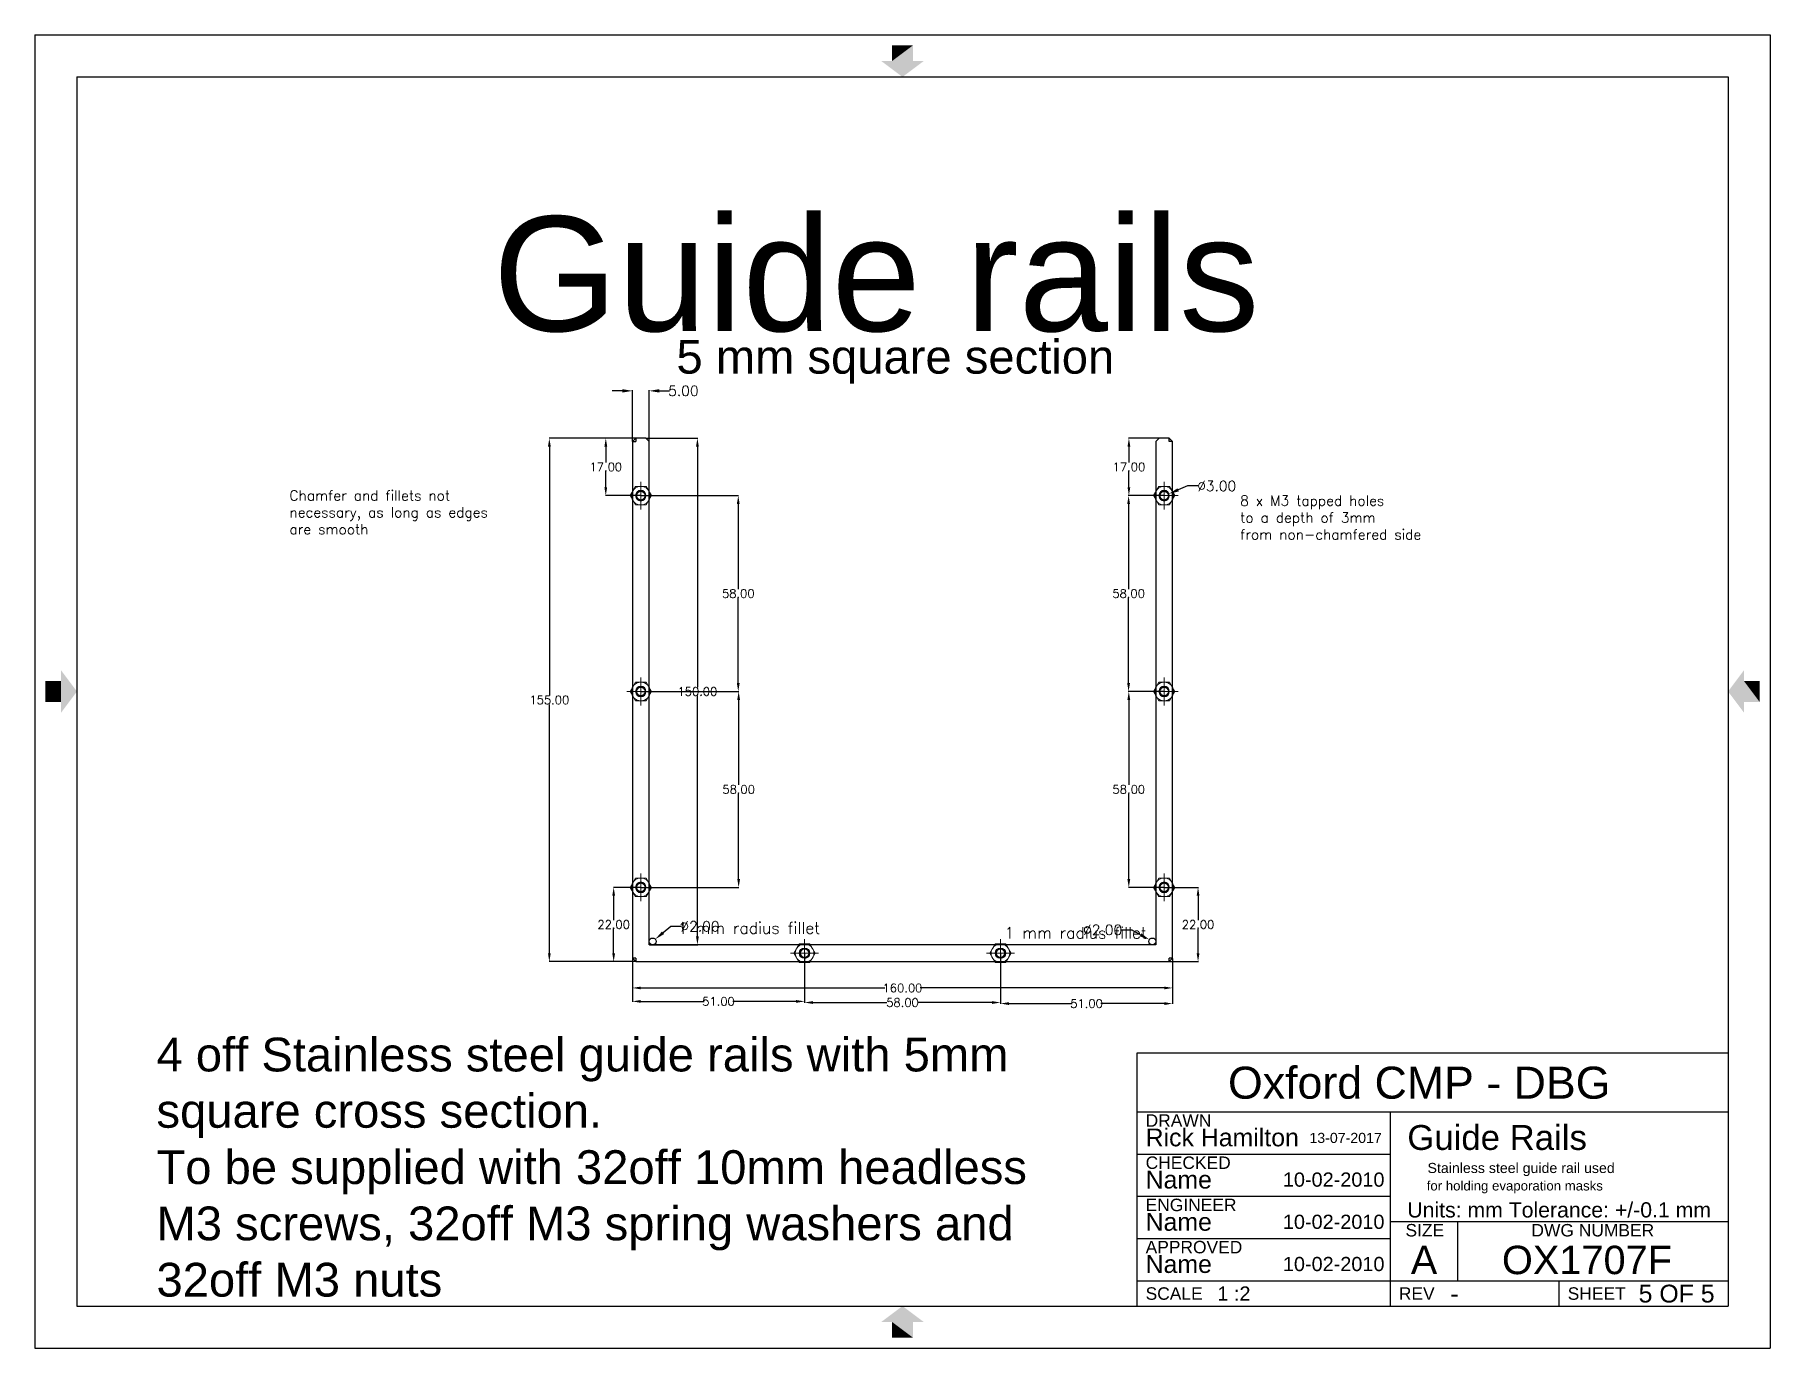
# Model space of a CAD drawing. Header units: millimetres. Extents: x -257 to 257, y -194 to 194.
import ezdxf

# ---------------------------------------------------------------- set-up
doc = ezdxf.new("R2010")
doc.units = ezdxf.units.MM
doc.linetypes.add('CENTER', pattern=[50.8, 31.75, -6.35, 6.35, -6.35])
doc.linetypes.add('HIDDEN', pattern=[9.525, 6.35, -3.175])
for name, color, linetype in [('border', 5, 'Continuous'), ('Guide dimensions', 7, 'Continuous'), ('Guide M3 Nuts', 7, 'Continuous'), ('Guide M3 Threaded Bars', 7, 'Continuous'), ('Guide rails', 7, 'Continuous')]:
    doc.layers.add(name, color=color, linetype=linetype)
doc.styles.add('Arial', font='arial.ttf')
doc.styles.add('Arial_Bold', font='arial.ttf')
doc.styles.get("Standard").update_dxf_attribs({"font": 'txt_____.ttf'})
doc.dimstyles.new('COPY_1_OF_STANDARD', dxfattribs={"dimtxt": 2.5, "dimasz": 2.5, "dimexe": 0.09, "dimexo": 0.031, "dimgap": 0.045, "dimtad": 0, "dimtih": 1, "dimtoh": 1, "dimzin": 0, "dimdsep": 46, "dimtxsty": 'Standard', "dimsah": 1, "dimcen": 0, "dimadec": 0, "dimazin": 0, "dimtfac": 1, "dimtdec": 4, "dimtofl": 0, "dimtmove": 0, "dimatfit": 3, "dimfxl": 1, "dimtfillclr": 256, "dimtolj": 1, "dimtzin": 0, "dimarcsym": 0})
doc.dimstyles.get("Standard").update_dxf_attribs({"dimtxt": 3, "dimasz": 3, "dimexe": 0.18, "dimexo": 0.063, "dimgap": 0.09, "dimtad": 0, "dimtih": 1, "dimtoh": 1, "dimzin": 0, "dimdsep": 46, "dimtxsty": 'Standard', "dimsah": 1, "dimcen": 0, "dimadec": 0, "dimazin": 0, "dimtfac": 1, "dimtdec": 4, "dimtofl": 0, "dimtmove": 0, "dimatfit": 3, "dimfxl": 1, "dimtolj": 1, "dimtzin": 0, "dimarcsym": 0})

msp = doc.modelspace()

# ---------------------------------------------------------------- texts
at = {"layer": 'border'}
for s, height, style, p in [('Oxford CMP - DBG', 9.4784, 'Arial_Bold', (96.391, -120.587)), ('DRAWN', 3.6895, 'Arial_Bold', (72, -128.883)), ('Guide Rails', 7.3658, 'Arial', (149.5, -135.759)), ('Rick Hamilton', 5.2674, 'Arial', (72, -134.688)), ('13-07-2017', 3, 'Arial', (120.515, -133.7)), ('CHECKED', 3.6895, 'Arial_Bold', (72, -141.383)), ('Name', 5.2674, 'Arial', (72, -147.188)), ('10-02-2010', 4.2111, 'Arial', (112.652, -146.649)), ('Stainless steel guide rail used', 3, 'Arial', (155.488, -142.6)), ('for holding evaporation masks', 2.8, 'Arial', (155.244, -147.767)), ('ENGINEER', 3.6895, 'Arial_Bold', (72, -153.883)), ('Units: mm Tolerance: +/-0.1 mm', 4.5, 'Arial', (149.5, -155.759)), ('Name', 5.2674, 'Arial', (72, -159.688)), ('10-02-2010', 4.2111, 'Arial', (112.652, -159.149)), ('SIZE', 3.6895, 'Arial_Bold', (148.956, -161.383)), ('DWG NUMBER', 3.6895, 'Arial_Bold', (186.253, -161.383)), ('APPROVED', 3.6895, 'Arial_Bold', (72, -166.383)), ('A', 8.422, 'Arial', (150.533, -172.548)), ('OX1707F', 8.4221, 'Arial', (177.53, -172.548)), ('Name', 5.2674, 'Arial', (72, -172.188)), ('10-02-2010', 4.2111, 'Arial', (112.652, -171.649)), ('SCALE', 3.6895, 'Arial_Bold', (72, -180.133)), ('1 :2', 4.2111, 'Arial', (93.25, -180.399)), ('REV', 3.6895, 'Arial_Bold', (147, -180.133)), ('-', 5.267, 'Arial', (162.248, -180.938)), ('SHEET', 3.6895, 'Arial_Bold', (197, -180.133)), ('5 OF 5', 5.2674, 'Arial', (218.015, -180.938))]:
    msp.add_text(s, height=height, dxfattribs=dict(at, style=style)).set_placement(p)
at = {"layer": 'Guide dimensions', "linetype": 'Continuous', "lineweight": -3}
for p in [(-66.523, -71.722), (30.228, -73.18)]:
    msp.add_text('1 mm radius fillet', height=3.4, dxfattribs=at).set_placement(p)
at = {"layer": 'Guide dimensions', "linetype": 'Continuous', "lineweight": -3, "char_height": 3, "attachment_point": 7}
for s, insert, width in [('Chamfer and fillets not necessary, as long as edges are smooth', (-181.554, 46.547, -50), 71.00377), ('8 x M3 tapped holes\\Pto a depth of 3mm\\Pfrom non-chamfered side', (100, 45, -50), 60)]:
    msp.add_mtext(s, dxfattribs=dict(at, insert=insert, width=width))
at = {"layer": 'Guide dimensions', "linetype": 'Continuous', "lineweight": -3, "insert": (-220.939, -179.334), "char_height": 9.99999, "width": 259.05283, "attachment_point": 7, "style": 'Arial'}
msp.add_mtext('4 off Stainless steel guide rails with 5mm square cross section.\\PTo be supplied with 32off 10mm headless M3 screws, 32off M3 spring washers and 32off M3 nuts', dxfattribs=at)
at = {"layer": 'Guide rails', "linetype": 'Continuous', "lineweight": -3, "style": 'Arial'}
for s, height, p in [('Guide rails', 34, (-121.315, 106.712, -50)), ('5 mm square section', 10, (-66.948, 94.131, -50))]:
    msp.add_text(s, height=height, dxfattribs=at).set_placement(p)

# ---------------------------------------------------------------- blocks, each defined once
blk = doc.blocks.new('*D69')
at = {"layer": 'Defpoints', "color": 0, "transparency": 16777216}
for p in [(-75, 89.03), (-80, 74), (-75, 74)]:
    blk.add_point(p, dxfattribs=at)
at = {"layer": 'Guide dimensions', "color": 0, "linetype": 'ByBlock', "lineweight": -2, "transparency": 16777216}
for p, q in [((-83, 89.03), (-86, 89.03)), ((-80, 74.06), (-80, 89.21)), ((-75, 74.06), (-75, 89.21)), ((-72, 89.03), (-69, 89.03))]:
    blk.add_line(p, q, dxfattribs=at)
at = {"layer": 'Guide dimensions', "color": 0, "transparency": 16777216}
for points in [[(-83, 89.53), (-83, 88.53), (-80, 89.03)], [(-72, 89.53), (-72, 88.53), (-75, 89.03)]]:
    blk.add_solid(points, dxfattribs=at)
at = {"layer": 'Guide dimensions', "color": 0, "transparency": 16777216, "insert": (-64.88, 89.03), "char_height": 3, "attachment_point": 5}
blk.add_mtext('\\A1;5.00', dxfattribs=at)
blk = doc.blocks.new('*D70')
at = {"layer": 'Defpoints', "color": 0, "transparency": 16777216}
for p in [(76.11, 57.43, -50), (78.89, 58.57, -50)]:
    blk.add_point(p, dxfattribs=at)
at = {"layer": 'Guide dimensions', "color": 0, "linetype": 'ByBlock', "lineweight": -2, "transparency": 16777216}
for p, q in [((84.43, 60.86), (81.66, 59.72)), ((87.43, 60.86), (84.43, 60.86))]:
    blk.add_line(p, q, dxfattribs=at)
at = {"layer": 'Guide dimensions', "color": 0, "transparency": 16777216}
blk.add_solid([(81.47, 60.18), (81.85, 59.25), (78.89, 58.57)], dxfattribs=at)
at = {"layer": 'Guide dimensions', "color": 0, "transparency": 16777216, "insert": (93.06, 60.86), "char_height": 3, "attachment_point": 5}
blk.add_mtext('\\A1;∅3.00', dxfattribs=at)
blk = doc.blocks.new('*D82')
at = {"layer": 'Defpoints', "color": 0, "transparency": 16777216}
for p in [(-74.77, -74.64), (-73.23, -73.36)]:
    blk.add_point(p, dxfattribs=at)
at = {"layer": 'Guide dimensions', "color": 0, "linetype": 'ByBlock', "lineweight": -2, "transparency": 16777216}
for p, q in [((-68.6, -69.55), (-70.91, -71.46)), ((-65.6, -69.55), (-68.6, -69.55))]:
    blk.add_line(p, q, dxfattribs=at)
at = {"layer": 'Guide dimensions', "color": 0, "transparency": 16777216}
blk.add_solid([(-71.23, -71.07), (-70.6, -71.84), (-73.23, -73.36)], dxfattribs=at)
at = {"layer": 'Guide dimensions', "color": 0, "transparency": 16777216, "insert": (-59.97, -69.55), "char_height": 3, "attachment_point": 5}
blk.add_mtext('\\A1;∅2.00', dxfattribs=at)
blk = doc.blocks.new('*D83')
at = {"layer": 'Defpoints', "color": 0, "transparency": 16777216}
for p in [(73.13, -73.51), (74.87, -74.49)]:
    blk.add_point(p, dxfattribs=at)
at = {"layer": 'Guide dimensions', "color": 0, "linetype": 'ByBlock', "lineweight": -2, "transparency": 16777216}
for p, q in [((64.88, -70.6), (67.88, -70.6)), ((67.88, -70.6), (70.5, -72.06))]:
    blk.add_line(p, q, dxfattribs=at)
at = {"layer": 'Guide dimensions', "color": 0, "transparency": 16777216}
blk.add_solid([(70.75, -71.62), (70.26, -72.5), (73.13, -73.51)], dxfattribs=at)
at = {"layer": 'Guide dimensions', "color": 0, "transparency": 16777216, "insert": (59.26, -70.6), "char_height": 3, "attachment_point": 5}
blk.add_mtext('\\A1;∅2.00', dxfattribs=at)
blk = doc.blocks.new('*D96')
at = {"layer": 'Defpoints', "color": 0, "transparency": 16777216}
for p in [(-79, 75), (-104.59, -80), (-79, -80)]:
    blk.add_point(p, dxfattribs=at)
at = {"layer": 'Guide dimensions', "color": 0, "linetype": 'ByBlock', "lineweight": -2, "transparency": 16777216}
for p, q in [((-79.03, 75), (-104.68, 75)), ((-104.59, 72.5), (-104.59, -1.18)), ((-104.59, -77.5), (-104.59, -3.82)), ((-79.03, -80), (-104.68, -80))]:
    blk.add_line(p, q, dxfattribs=at)
at = {"layer": 'Guide dimensions', "color": 0, "transparency": 16777216}
for points in [[(-105, 72.5), (-104.17, 72.5), (-104.59, 75)], [(-105, -77.5), (-104.17, -77.5), (-104.59, -80)]]:
    blk.add_solid(points, dxfattribs=at)
at = {"layer": 'Guide dimensions', "color": 0, "transparency": 16777216, "insert": (-104.59, -2.5), "char_height": 2.5, "attachment_point": 5}
blk.add_mtext('\\A1;155.00', dxfattribs=at)
blk = doc.blocks.new('*D97')
at = {"layer": 'Defpoints', "color": 0, "transparency": 16777216}
for p in [(-76, 75), (-75, -75), (-60.74, -75)]:
    blk.add_point(p, dxfattribs=at)
at = {"layer": 'Guide dimensions', "color": 0, "linetype": 'ByBlock', "lineweight": -2, "transparency": 16777216}
for p, q in [((-75.97, 75), (-60.65, 75)), ((-60.74, 72.5), (-60.74, 1.32)), ((-60.74, -72.5), (-60.74, -1.32)), ((-74.97, -75), (-60.65, -75))]:
    blk.add_line(p, q, dxfattribs=at)
at = {"layer": 'Guide dimensions', "color": 0, "transparency": 16777216}
for points in [[(-61.15, 72.5), (-60.32, 72.5), (-60.74, 75)], [(-61.15, -72.5), (-60.32, -72.5), (-60.74, -75)]]:
    blk.add_solid(points, dxfattribs=at)
at = {"layer": 'Guide dimensions', "color": 0, "transparency": 16777216, "insert": (-60.74, 0), "char_height": 2.5, "attachment_point": 5}
blk.add_mtext('\\A1;150.00', dxfattribs=at)
blk = doc.blocks.new('*D98')
at = {"layer": 'Defpoints', "color": 0, "transparency": 16777216}
for p in [(-80, -79), (80, -79), (80, -87.79)]:
    blk.add_point(p, dxfattribs=at)
at = {"layer": 'Guide dimensions', "color": 0, "linetype": 'ByBlock', "lineweight": -2, "transparency": 16777216}
for p, q in [((-80, -79.03), (-80, -87.88)), ((80, -79.03), (80, -87.88)), ((-77.5, -87.79), (-5.28, -87.79)), ((77.5, -87.79), (5.28, -87.79))]:
    blk.add_line(p, q, dxfattribs=at)
at = {"layer": 'Guide dimensions', "color": 0, "transparency": 16777216}
for points in [[(-77.5, -87.38), (-77.5, -88.21), (-80, -87.79)], [(77.5, -87.38), (77.5, -88.21), (80, -87.79)]]:
    blk.add_solid(points, dxfattribs=at)
at = {"layer": 'Guide dimensions', "color": 0, "transparency": 16777216, "insert": (0, -87.79), "char_height": 2.5, "attachment_point": 5}
blk.add_mtext('\\A1;160.00', dxfattribs=at)
blk = doc.blocks.new('*D99')
at = {"layer": 'Defpoints', "color": 0, "transparency": 16777216}
for p in [(-77.5, 58), (-77.5, 0), (-48.64, 0)]:
    blk.add_point(p, dxfattribs=at)
at = {"layer": 'Guide dimensions', "color": 0, "linetype": 'ByBlock', "lineweight": -2, "transparency": 16777216}
for p, q in [((-77.47, 58), (-48.55, 58)), ((-48.64, 55.5), (-48.64, 30.32)), ((-48.64, 2.5), (-48.64, 27.68)), ((-77.47, 0), (-48.55, 0))]:
    blk.add_line(p, q, dxfattribs=at)
at = {"layer": 'Guide dimensions', "color": 0, "transparency": 16777216}
for points in [[(-49.06, 55.5), (-48.23, 55.5), (-48.64, 58)], [(-49.06, 2.5), (-48.23, 2.5), (-48.64, 0)]]:
    blk.add_solid(points, dxfattribs=at)
at = {"layer": 'Guide dimensions', "color": 0, "transparency": 16777216, "insert": (-48.64, 29), "char_height": 2.5, "attachment_point": 5}
blk.add_mtext('\\A1;58.00', dxfattribs=at)
blk = doc.blocks.new('*D100')
at = {"layer": 'Defpoints', "color": 0, "transparency": 16777216}
for p in [(-77.5, 0), (-77.5, -58), (-48.53, -58)]:
    blk.add_point(p, dxfattribs=at)
at = {"layer": 'Guide dimensions', "color": 0, "linetype": 'ByBlock', "lineweight": -2, "transparency": 16777216}
for p, q in [((-77.47, 0), (-48.44, 0)), ((-48.53, -2.5), (-48.53, -27.68)), ((-48.53, -55.5), (-48.53, -30.32)), ((-77.47, -58), (-48.44, -58))]:
    blk.add_line(p, q, dxfattribs=at)
at = {"layer": 'Guide dimensions', "color": 0, "transparency": 16777216}
for points in [[(-48.94, -2.5), (-48.11, -2.5), (-48.53, 0)], [(-48.94, -55.5), (-48.11, -55.5), (-48.53, -58)]]:
    blk.add_solid(points, dxfattribs=at)
at = {"layer": 'Guide dimensions', "color": 0, "transparency": 16777216, "insert": (-48.53, -29), "char_height": 2.5, "attachment_point": 5}
blk.add_mtext('\\A1;58.00', dxfattribs=at)
blk = doc.blocks.new('*D101')
at = {"layer": 'Defpoints', "color": 0, "transparency": 16777216}
for p in [(-77.5, -58), (-85.54, -80), (-79, -80)]:
    blk.add_point(p, dxfattribs=at)
at = {"layer": 'Guide dimensions', "color": 0, "linetype": 'ByBlock', "lineweight": -2, "transparency": 16777216}
for p, q in [((-77.53, -58), (-85.63, -58)), ((-85.54, -60.5), (-85.54, -67.68)), ((-85.54, -77.5), (-85.54, -70.32)), ((-79.03, -80), (-85.63, -80))]:
    blk.add_line(p, q, dxfattribs=at)
at = {"layer": 'Guide dimensions', "color": 0, "transparency": 16777216}
for points in [[(-85.96, -60.5), (-85.12, -60.5), (-85.54, -58)], [(-85.96, -77.5), (-85.12, -77.5), (-85.54, -80)]]:
    blk.add_solid(points, dxfattribs=at)
at = {"layer": 'Guide dimensions', "color": 0, "transparency": 16777216, "insert": (-85.54, -69), "char_height": 2.5, "attachment_point": 5}
blk.add_mtext('\\A1;22.00', dxfattribs=at)
blk = doc.blocks.new('*D102')
at = {"layer": 'Defpoints', "color": 0, "transparency": 16777216}
for p in [(-87.87, 75), (-79, 75), (-77.5, 58)]:
    blk.add_point(p, dxfattribs=at)
at = {"layer": 'Guide dimensions', "color": 0, "linetype": 'ByBlock', "lineweight": -2, "transparency": 16777216}
for p, q in [((-79.03, 75), (-87.96, 75)), ((-87.87, 72.5), (-87.87, 67.82)), ((-87.87, 60.5), (-87.87, 65.18)), ((-77.53, 58), (-87.96, 58))]:
    blk.add_line(p, q, dxfattribs=at)
at = {"layer": 'Guide dimensions', "color": 0, "transparency": 16777216}
for points in [[(-88.29, 72.5), (-87.45, 72.5), (-87.87, 75)], [(-88.29, 60.5), (-87.45, 60.5), (-87.87, 58)]]:
    blk.add_solid(points, dxfattribs=at)
at = {"layer": 'Guide dimensions', "color": 0, "transparency": 16777216, "insert": (-87.87, 66.5), "char_height": 2.5, "attachment_point": 5}
blk.add_mtext('\\A1;17.00', dxfattribs=at)
blk = doc.blocks.new('*D103')
at = {"layer": 'Defpoints', "color": 0, "transparency": 16777216}
for p in [(-80, -79), (-29, -77.5), (-29, -91.77)]:
    blk.add_point(p, dxfattribs=at)
at = {"layer": 'Guide dimensions', "color": 0, "linetype": 'ByBlock', "lineweight": -2, "transparency": 16777216}
for p, q in [((-80, -79.03), (-80, -91.86)), ((-29, -77.53), (-29, -91.86)), ((-77.5, -91.77), (-58.74, -91.77)), ((-31.5, -91.77), (-50.26, -91.77))]:
    blk.add_line(p, q, dxfattribs=at)
at = {"layer": 'Guide dimensions', "color": 0, "transparency": 16777216}
for points in [[(-77.5, -91.36), (-77.5, -92.19), (-80, -91.77)], [(-31.5, -91.36), (-31.5, -92.19), (-29, -91.77)]]:
    blk.add_solid(points, dxfattribs=at)
at = {"layer": 'Guide dimensions', "color": 0, "transparency": 16777216, "insert": (-54.5, -91.77), "char_height": 2.5, "attachment_point": 5}
blk.add_mtext('\\A1;51.00', dxfattribs=at)
blk = doc.blocks.new('*D104')
at = {"layer": 'Defpoints', "color": 0, "transparency": 16777216}
for p in [(-29, -77.53), (29, -77.5), (29, -92.11)]:
    blk.add_point(p, dxfattribs=at)
at = {"layer": 'Guide dimensions', "color": 0, "linetype": 'ByBlock', "lineweight": -2, "transparency": 16777216}
for p, q in [((-29, -77.56), (-29, -92.2)), ((29, -77.53), (29, -92.2)), ((-26.5, -92.11), (-4.66, -92.11)), ((26.5, -92.11), (4.66, -92.11))]:
    blk.add_line(p, q, dxfattribs=at)
at = {"layer": 'Guide dimensions', "color": 0, "transparency": 16777216}
for points in [[(-26.5, -91.69), (-26.5, -92.53), (-29, -92.11)], [(26.5, -91.69), (26.5, -92.53), (29, -92.11)]]:
    blk.add_solid(points, dxfattribs=at)
at = {"layer": 'Guide dimensions', "color": 0, "transparency": 16777216, "insert": (0, -92.11), "char_height": 2.5, "attachment_point": 5}
blk.add_mtext('\\A1;58.00', dxfattribs=at)
blk = doc.blocks.new('*D105')
at = {"layer": 'Defpoints', "color": 0, "transparency": 16777216}
for p in [(29, -77.5), (80, -79.03), (80, -92.42)]:
    blk.add_point(p, dxfattribs=at)
at = {"layer": 'Guide dimensions', "color": 0, "linetype": 'ByBlock', "lineweight": -2, "transparency": 16777216}
for p, q in [((29, -77.53), (29, -92.51)), ((80, -79.06), (80, -92.51)), ((31.5, -92.42), (50.26, -92.42)), ((77.5, -92.42), (58.74, -92.42))]:
    blk.add_line(p, q, dxfattribs=at)
at = {"layer": 'Guide dimensions', "color": 0, "transparency": 16777216}
for points in [[(31.5, -92), (31.5, -92.84), (29, -92.42)], [(77.5, -92), (77.5, -92.84), (80, -92.42)]]:
    blk.add_solid(points, dxfattribs=at)
at = {"layer": 'Guide dimensions', "color": 0, "transparency": 16777216, "insert": (54.5, -92.42), "char_height": 2.5, "attachment_point": 5}
blk.add_mtext('\\A1;51.00', dxfattribs=at)
blk = doc.blocks.new('*D106')
at = {"layer": 'Defpoints', "color": 0, "transparency": 16777216}
for p in [(76, 75), (67.05, 58), (77.5, 58)]:
    blk.add_point(p, dxfattribs=at)
at = {"layer": 'Guide dimensions', "color": 0, "linetype": 'ByBlock', "lineweight": -2, "transparency": 16777216}
for p, q in [((75.97, 75), (66.96, 75)), ((67.05, 72.5), (67.05, 67.82)), ((67.05, 60.5), (67.05, 65.18)), ((77.47, 58), (66.96, 58))]:
    blk.add_line(p, q, dxfattribs=at)
at = {"layer": 'Guide dimensions', "color": 0, "transparency": 16777216}
for points in [[(66.64, 72.5), (67.47, 72.5), (67.05, 75)], [(66.64, 60.5), (67.47, 60.5), (67.05, 58)]]:
    blk.add_solid(points, dxfattribs=at)
at = {"layer": 'Guide dimensions', "color": 0, "transparency": 16777216, "insert": (67.05, 66.5), "char_height": 2.5, "attachment_point": 5}
blk.add_mtext('\\A1;17.00', dxfattribs=at)
blk = doc.blocks.new('*D107')
at = {"layer": 'Defpoints', "color": 0, "transparency": 16777216}
for p in [(77.5, 58), (66.96, 0), (77.5, 0)]:
    blk.add_point(p, dxfattribs=at)
at = {"layer": 'Guide dimensions', "color": 0, "linetype": 'ByBlock', "lineweight": -2, "transparency": 16777216}
for p, q in [((77.47, 58), (66.87, 58)), ((66.96, 55.5), (66.96, 30.32)), ((66.96, 2.5), (66.96, 27.68)), ((77.47, 0), (66.87, 0))]:
    blk.add_line(p, q, dxfattribs=at)
at = {"layer": 'Guide dimensions', "color": 0, "transparency": 16777216}
for points in [[(66.54, 55.5), (67.38, 55.5), (66.96, 58)], [(66.54, 2.5), (67.38, 2.5), (66.96, 0)]]:
    blk.add_solid(points, dxfattribs=at)
at = {"layer": 'Guide dimensions', "color": 0, "transparency": 16777216, "insert": (66.96, 29), "char_height": 2.5, "attachment_point": 5}
blk.add_mtext('\\A1;58.00', dxfattribs=at)
blk = doc.blocks.new('*D108')
at = {"layer": 'Defpoints', "color": 0, "transparency": 16777216}
for p in [(77.5, 0), (67.02, -58), (77.5, -58)]:
    blk.add_point(p, dxfattribs=at)
at = {"layer": 'Guide dimensions', "color": 0, "linetype": 'ByBlock', "lineweight": -2, "transparency": 16777216}
for p, q in [((77.47, 0), (66.93, 0)), ((67.02, -2.5), (67.02, -27.68)), ((67.02, -55.5), (67.02, -30.32)), ((77.47, -58), (66.93, -58))]:
    blk.add_line(p, q, dxfattribs=at)
at = {"layer": 'Guide dimensions', "color": 0, "transparency": 16777216}
for points in [[(66.6, -2.5), (67.44, -2.5), (67.02, 0)], [(66.6, -55.5), (67.44, -55.5), (67.02, -58)]]:
    blk.add_solid(points, dxfattribs=at)
at = {"layer": 'Guide dimensions', "color": 0, "transparency": 16777216, "insert": (67.02, -29), "char_height": 2.5, "attachment_point": 5}
blk.add_mtext('\\A1;58.00', dxfattribs=at)
blk = doc.blocks.new('*D109')
at = {"layer": 'Defpoints', "color": 0, "transparency": 16777216}
for p in [(77.5, -58), (79, -80), (87.53, -80)]:
    blk.add_point(p, dxfattribs=at)
at = {"layer": 'Guide dimensions', "color": 0, "linetype": 'ByBlock', "lineweight": -2, "transparency": 16777216}
for p, q in [((77.53, -58), (87.62, -58)), ((87.53, -60.5), (87.53, -67.68)), ((87.53, -77.5), (87.53, -70.32)), ((79.03, -80), (87.62, -80))]:
    blk.add_line(p, q, dxfattribs=at)
at = {"layer": 'Guide dimensions', "color": 0, "transparency": 16777216}
for points in [[(87.11, -60.5), (87.95, -60.5), (87.53, -58)], [(87.11, -77.5), (87.95, -77.5), (87.53, -80)]]:
    blk.add_solid(points, dxfattribs=at)
at = {"layer": 'Guide dimensions', "color": 0, "transparency": 16777216, "insert": (87.53, -69), "char_height": 2.5, "attachment_point": 5}
blk.add_mtext('\\A1;22.00', dxfattribs=at)

# ---------------------------------------------------------------- dimensions: what is measured, and where the dimension line sits
at = {"layer": 'Guide dimensions'}
for base, p1, p2, dimstyle, override, picture, middle in [((-75, 89.027, -50), (-80, 74, -50), (-75, 74, -50), 'STANDARD', {"dimexe": 0.18, "dimexo": 0.063, "dimgap": 0.09, "dimtxsty": 'Standard'}, '*D69', (-64.876, 89.027, -50)), ((-29, -91.772, -50), (-80, -79, -50), (-29, -77.5, -50), 'COPY_1_OF_STANDARD', {"dimtxsty": 'Standard'}, '*D103', (-54.5, -91.772, -50)), ((80, -87.795, -50), (-80, -79, -50), (80, -79, -50), 'COPY_1_OF_STANDARD', {"dimtxsty": 'Standard'}, '*D98', (0, -87.795, -50)), ((29, -92.111, -50), (-29, -77.531, -50), (29, -77.5, -50), 'COPY_1_OF_STANDARD', {"dimtxsty": 'Standard'}, '*D104', (0, -92.111, -50)), ((80, -92.42, -50), (29, -77.5, -50), (80, -79.031, -50), 'COPY_1_OF_STANDARD', {"dimtxsty": 'Standard'}, '*D105', (54.5, -92.42, -50))]:
    dim = msp.add_linear_dim(base=base, p1=p1, p2=p2, dimstyle=dimstyle, override=override, dxfattribs=at)
    dim.commit()
    dim.dimension.update_dxf_attribs({"geometry": picture, "text_midpoint": middle})
for base, p1, p2, picture, middle in [((-104.587, -80, -50), (-79, 75, -50), (-79, -80, -50), '*D96', (-104.587, -2.5, -50)), ((-87.868, 75, -50), (-77.5, 58, -50), (-79, 75, -50), '*D102', (-87.868, 66.5, -50)), ((-60.736, -75, -50), (-76, 75, -50), (-75, -75, -50), '*D97', (-60.736, 0, -50)), ((67.052, 58, -50), (76, 75, -50), (77.5, 58, -50), '*D106', (67.052, 66.5, -50)), ((-48.645, 0, -50), (-77.5, 58, -50), (-77.5, 0, -50), '*D99', (-48.645, 29, -50)), ((66.96, 0, -50), (77.5, 58, -50), (77.5, 0, -50), '*D107', (66.96, 29, -50)), ((-48.527, -58, -50), (-77.5, 0, -50), (-77.5, -58, -50), '*D100', (-48.527, -29, -50)), ((67.019, -58, -50), (77.5, 0, -50), (77.5, -58, -50), '*D108', (67.019, -29, -50)), ((-85.54, -80, -50), (-77.5, -58, -50), (-79, -80, -50), '*D101', (-85.54, -69, -50)), ((87.53, -80, -50), (77.5, -58, -50), (79, -80, -50), '*D109', (87.53, -69, -50))]:
    dim = msp.add_linear_dim(base=base, p1=p1, p2=p2, angle=90, dimstyle='COPY_1_OF_STANDARD', override={"dimtxsty": 'Standard'}, dxfattribs=at)
    dim.commit()
    dim.dimension.update_dxf_attribs({"geometry": picture, "text_midpoint": middle})
for p1, p2, override, picture, middle in [((76.113, 57.428, -100), (78.887, 58.572, -100), {"dimexe": 0.18, "dimexo": 0.063, "dimgap": 0.09, "dimtxsty": 'Standard'}, '*D70', (93.058, 60.858, -50)), ((-74.772, -74.636), (-73.228, -73.364), {"dimexe": 0.18, "dimexo": 0.063, "dimgap": 0.09, "dimtxsty": 'Standard', "dimtfillclr": 7}, '*D82', (-59.973, -69.549)), ((74.874, -74.485), (73.126, -73.515), {"dimexe": 0.18, "dimexo": 0.063, "dimgap": 0.09, "dimtxsty": 'Standard', "dimtfillclr": 7}, '*D83', (59.256, -70.602))]:
    dim = msp.add_diameter_dim_2p(p1=p1, p2=p2, dimstyle='STANDARD', override=override, dxfattribs=at)
    dim.commit()
    dim.dimension.update_dxf_attribs({"geometry": picture, "text_midpoint": middle})

# ---------------------------------------------------------------- linework, layer by layer
at = {"layer": 'border'}
for p, q in [((-257, 194.5), (-257, -194.5)), ((-257, 194.5), (257, 194.5)), ((257, 194.5), (257, -194.5)), ((-244.5, 182), (-244.5, -182)), ((-244.5, 182), (244.5, 182)), ((244.5, 182), (244.5, -182)), ((69.5, -107), (244.5, -107)), ((69.5, -182), (69.5, -107)), ((69.5, -124.5), (244.5, -124.5)), ((144.5, -182), (144.5, -124.5)), ((69.5, -137), (144.5, -137)), ((69.5, -149.5), (144.5, -149.5)), ((144.5, -157), (244.5, -157)), ((164.5, -174.5), (164.5, -157)), ((69.5, -162), (144.5, -162)), ((69.5, -174.5), (244.5, -174.5)), ((194.5, -182), (194.5, -174.5)), ((-244.5, -182), (244.5, -182)), ((-257, -194.5), (257, -194.5))]:
    msp.add_line(p, q, dxfattribs=at)
for points in [[(3.125, 186.685), (3.125, 191.375), (-6.25, 186.68), (-3.125, 186.685)], [(3.125, 191.375), (-3.125, 191.375), (-3.125, 186.685), (-3.125, 191.375)], [(6.25, 186.685), (3.125, 186.685), (0, 182), (-6.25, 186.68)], [(-249.185, -3.125), (-249.185, -6.25), (-249.185, 3.125), (-249.185, 6.255)], [(-249.185, -6.25), (-244.5, 0), (-249.185, 6.255), (-244.5, 0)], [(249.185, -6.24), (249.185, -3.125), (244.5, 0), (249.17, 6.25)], [(249.185, -3.125), (253.875, -3.125), (249.17, 6.25), (249.185, 3.125)], [(-253.875, -3.125), (-249.185, -3.125), (-253.875, 3.125), (-249.185, 3.125)], [(253.875, -3.125), (253.875, 3.125), (249.185, 3.125), (253.875, 3.125)], [(0, -182), (-6.245, -186.685), (6.25, -186.675), (3.125, -186.685)], [(-3.125, -186.685), (-3.125, -191.375), (3.125, -191.375), (-3.125, -191.375)]]:
    msp.add_solid(points, dxfattribs=at)
at = {"layer": 'border', "extrusion": (0, 0, -1)}
msp.add_solid([(6.245, -186.685), (3.125, -186.685), (-3.125, -186.685), (-3.125, -191.375)], dxfattribs=at)
at = {"layer": 'Guide dimensions'}
for centre in [(-74, -74), (74, -74)]:
    msp.add_circle(centre, 1, dxfattribs=at)
at = {"layer": 'Guide M3 Nuts', "color": 2, "linetype": 'CENTER', "lineweight": 0}
for p, q in [((-77.5, 53.872, -7), (-77.5, 62.128, -7)), ((77.5, 53.872, -7), (77.5, 62.128, -7)), ((-81.628, 58, -7), (-73.372, 58, -7)), ((73.372, 58, -7), (81.628, 58, -7)), ((-77.5, -4.128, -7), (-77.5, 4.128, -7)), ((77.5, -4.128, -7), (77.5, 4.128, -7)), ((-81.628, 0, -7), (-73.372, 0, -7)), ((73.372, 0, -7), (81.628, 0, -7)), ((-77.5, -62.128, -7), (-77.5, -53.872, -7)), ((77.5, -62.128, -7), (77.5, -53.872, -7)), ((-81.628, -58, -7), (-73.372, -58, -7)), ((73.372, -58, -7), (81.628, -58, -7)), ((-29, -81.628, -7), (-29, -73.372, -7)), ((29, -81.628, -7), (29, -73.372, -7)), ((-33.128, -77.5, -7), (-24.872, -77.5, -7)), ((24.872, -77.5, -7), (33.128, -77.5, -7))]:
    msp.add_line(p, q, dxfattribs=at)
at = {"layer": 'Guide M3 Nuts', "color": 1, "linetype": 'Continuous', "lineweight": 0}
for p, q in [((-80.675, 58, -7), (-79.088, 60.75, -7)), ((-79.088, 55.25, -7), (-80.675, 58, -7)), ((-79.088, 60.75, -7), (-75.912, 60.75, -7)), ((-75.912, 60.75, -7), (-74.325, 58, -7)), ((-74.325, 58, -7), (-75.912, 55.25, -7)), ((74.325, 58, -7), (75.912, 60.75, -7)), ((75.912, 55.25, -7), (74.325, 58, -7)), ((75.912, 60.75, -7), (79.088, 60.75, -7)), ((79.088, 60.75, -7), (80.675, 58, -7)), ((80.675, 58, -7), (79.088, 55.25, -7)), ((-75.912, 55.25, -7), (-79.088, 55.25, -7)), ((79.088, 55.25, -7), (75.912, 55.25, -7)), ((-80.675, 0, -7), (-79.088, 2.75, -7)), ((-79.088, 2.75, -7), (-75.912, 2.75, -7)), ((-75.912, 2.75, -7), (-74.325, 0, -7)), ((74.325, 0, -7), (75.912, 2.75, -7)), ((75.912, 2.75, -7), (79.088, 2.75, -7)), ((79.088, 2.75, -7), (80.675, 0, -7)), ((-79.088, -2.75, -7), (-80.675, 0, -7)), ((-75.912, -2.75, -7), (-79.088, -2.75, -7)), ((-74.325, 0, -7), (-75.912, -2.75, -7)), ((75.912, -2.75, -7), (74.325, 0, -7)), ((79.088, -2.75, -7), (75.912, -2.75, -7)), ((80.675, 0, -7), (79.088, -2.75, -7)), ((-80.675, -58, -7), (-79.088, -55.25, -7)), ((-79.088, -55.25, -7), (-75.912, -55.25, -7)), ((-75.912, -55.25, -7), (-74.325, -58, -7)), ((74.325, -58, -7), (75.912, -55.25, -7)), ((75.912, -55.25, -7), (79.088, -55.25, -7)), ((79.088, -55.25, -7), (80.675, -58, -7)), ((-79.088, -60.75, -7), (-80.675, -58, -7)), ((-75.912, -60.75, -7), (-79.088, -60.75, -7)), ((-74.325, -58, -7), (-75.912, -60.75, -7)), ((75.912, -60.75, -7), (74.325, -58, -7)), ((79.088, -60.75, -7), (75.912, -60.75, -7)), ((80.675, -58, -7), (79.088, -60.75, -7)), ((-32.175, -77.5, -7), (-30.588, -74.75, -7)), ((-30.588, -74.75, -7), (-27.412, -74.75, -7)), ((-27.412, -74.75, -7), (-25.825, -77.5, -7)), ((25.825, -77.5, -7), (27.412, -74.75, -7)), ((27.412, -74.75, -7), (30.588, -74.75, -7)), ((30.588, -74.75, -7), (32.175, -77.5, -7)), ((-30.588, -80.25, -7), (-32.175, -77.5, -7)), ((-27.412, -80.25, -7), (-30.588, -80.25, -7)), ((-25.825, -77.5, -7), (-27.412, -80.25, -7)), ((27.412, -80.25, -7), (25.825, -77.5, -7)), ((30.588, -80.25, -7), (27.412, -80.25, -7)), ((32.175, -77.5, -7), (30.588, -80.25, -7))]:
    msp.add_line(p, q, dxfattribs=at)
at = {"layer": 'Guide M3 Nuts', "color": 1, "linetype": 'Continuous', "lineweight": 0, "extrusion": (0, -1, -2e-16)}
for p, q in [((-80.675, 58, -10), (-74.325, 58, -10)), ((-80.25, 58, -7), (-80.675, 58, -7.246)), ((-80.675, 58, -7.246), (-80.675, 58, -10)), ((-74.75, 58, -7), (-80.25, 58, -7)), ((-79.088, 58, -10), (-79.088, 58, -7.246)), ((-75.912, 58, -10), (-75.912, 58, -7.246)), ((-74.325, 58, -7.246), (-74.75, 58, -7)), ((-74.325, 58, -10), (-74.325, 58, -7.246)), ((74.325, 58, -10), (80.675, 58, -10)), ((74.75, 58, -7), (74.325, 58, -7.246)), ((74.325, 58, -7.246), (74.325, 58, -10)), ((80.25, 58, -7), (74.75, 58, -7)), ((75.912, 58, -10), (75.912, 58, -7.246)), ((79.088, 58, -10), (79.088, 58, -7.246)), ((80.675, 58, -7.246), (80.25, 58, -7)), ((80.675, 58, -10), (80.675, 58, -7.246)), ((-80.675, 0, -10), (-74.325, 0, -10)), ((-80.25, 0, -7), (-80.675, 0, -7.246)), ((-80.675, 0, -7.246), (-80.675, 0, -10)), ((-74.75, 0, -7), (-80.25, 0, -7)), ((-79.088, 0, -10), (-79.088, 0, -7.246)), ((-75.912, 0, -10), (-75.912, 0, -7.246)), ((-74.325, 0, -7.246), (-74.75, 0, -7)), ((-74.325, 0, -10), (-74.325, 0, -7.246)), ((74.325, 0, -10), (80.675, 0, -10)), ((74.75, 0, -7), (74.325, 0, -7.246)), ((74.325, 0, -7.246), (74.325, 0, -10)), ((80.25, 0, -7), (74.75, 0, -7)), ((75.912, 0, -10), (75.912, 0, -7.246)), ((79.088, 0, -10), (79.088, 0, -7.246)), ((80.675, 0, -7.246), (80.25, 0, -7)), ((80.675, 0, -10), (80.675, 0, -7.246)), ((-80.675, -58, -10), (-74.325, -58, -10)), ((-80.25, -58, -7), (-80.675, -58, -7.246)), ((-80.675, -58, -7.246), (-80.675, -58, -10)), ((-74.75, -58, -7), (-80.25, -58, -7)), ((-79.088, -58, -10), (-79.088, -58, -7.246)), ((-75.912, -58, -10), (-75.912, -58, -7.246)), ((-74.325, -58, -7.246), (-74.75, -58, -7)), ((-74.325, -58, -10), (-74.325, -58, -7.246)), ((74.325, -58, -10), (80.675, -58, -10)), ((74.75, -58, -7), (74.325, -58, -7.246)), ((74.325, -58, -7.246), (74.325, -58, -10)), ((80.25, -58, -7), (74.75, -58, -7)), ((75.912, -58, -10), (75.912, -58, -7.246)), ((79.088, -58, -10), (79.088, -58, -7.246)), ((80.675, -58, -7.246), (80.25, -58, -7)), ((80.675, -58, -10), (80.675, -58, -7.246)), ((-32.175, -77.5, -10), (-25.825, -77.5, -10)), ((-31.75, -77.5, -7), (-32.175, -77.5, -7.246)), ((-32.175, -77.5, -7.246), (-32.175, -77.5, -10)), ((-26.25, -77.5, -7), (-31.75, -77.5, -7)), ((-30.588, -77.5, -10), (-30.588, -77.5, -7.246)), ((-27.412, -77.5, -10), (-27.412, -77.5, -7.246)), ((-25.825, -77.5, -7.246), (-26.25, -77.5, -7)), ((-25.825, -77.5, -10), (-25.825, -77.5, -7.246)), ((25.825, -77.5, -10), (32.175, -77.5, -10)), ((26.25, -77.5, -7), (25.825, -77.5, -7.246)), ((25.825, -77.5, -7.246), (25.825, -77.5, -10)), ((31.75, -77.5, -7), (26.25, -77.5, -7)), ((27.412, -77.5, -10), (27.412, -77.5, -7.246)), ((30.588, -77.5, -10), (30.588, -77.5, -7.246)), ((32.175, -77.5, -7.246), (31.75, -77.5, -7)), ((32.175, -77.5, -10), (32.175, -77.5, -7.246))]:
    msp.add_line(p, q, dxfattribs=at)
at = {"layer": 'Guide M3 Nuts', "color": 1, "linetype": 'Continuous', "lineweight": 0, "extrusion": (1, -1e-16, -2e-16)}
for p, q in [((-77.5, 54.825, -10), (-77.5, 61.175, -10)), ((-77.5, 61.175, -10), (-77.5, 61.175, -7.246)), ((-77.5, 61.175, -7.246), (-77.5, 60.75, -7)), ((-77.5, 60.75, -7), (-77.5, 55.25, -7)), ((-77.5, 59.588, -10), (-77.5, 59.588, -7.246)), ((77.5, 54.825, -10), (77.5, 61.175, -10)), ((77.5, 61.175, -10), (77.5, 61.175, -7.246)), ((77.5, 61.175, -7.246), (77.5, 60.75, -7)), ((77.5, 60.75, -7), (77.5, 55.25, -7)), ((77.5, 59.588, -10), (77.5, 59.588, -7.246)), ((-77.5, 56.412, -10), (-77.5, 56.412, -7.246)), ((-77.5, 55.25, -7), (-77.5, 54.825, -7.246)), ((-77.5, 54.825, -7.246), (-77.5, 54.825, -10)), ((77.5, 56.412, -10), (77.5, 56.412, -7.246)), ((77.5, 55.25, -7), (77.5, 54.825, -7.246)), ((77.5, 54.825, -7.246), (77.5, 54.825, -10)), ((-77.5, -3.175, -10), (-77.5, 3.175, -10)), ((-77.5, 3.175, -10), (-77.5, 3.175, -7.246)), ((-77.5, 3.175, -7.246), (-77.5, 2.75, -7)), ((-77.5, 2.75, -7), (-77.5, -2.75, -7)), ((-77.5, 1.588, -10), (-77.5, 1.588, -7.246)), ((77.5, -3.175, -10), (77.5, 3.175, -10)), ((77.5, 3.175, -10), (77.5, 3.175, -7.246)), ((77.5, 3.175, -7.246), (77.5, 2.75, -7)), ((77.5, 2.75, -7), (77.5, -2.75, -7)), ((77.5, 1.588, -10), (77.5, 1.588, -7.246)), ((-77.5, -1.588, -10), (-77.5, -1.588, -7.246)), ((-77.5, -2.75, -7), (-77.5, -3.175, -7.246)), ((-77.5, -3.175, -7.246), (-77.5, -3.175, -10)), ((77.5, -1.588, -10), (77.5, -1.588, -7.246)), ((77.5, -2.75, -7), (77.5, -3.175, -7.246)), ((77.5, -3.175, -7.246), (77.5, -3.175, -10)), ((-77.5, -61.175, -10), (-77.5, -54.825, -10)), ((-77.5, -54.825, -10), (-77.5, -54.825, -7.246)), ((-77.5, -54.825, -7.246), (-77.5, -55.25, -7)), ((-77.5, -55.25, -7), (-77.5, -60.75, -7)), ((-77.5, -56.412, -10), (-77.5, -56.412, -7.246)), ((77.5, -61.175, -10), (77.5, -54.825, -10)), ((77.5, -54.825, -10), (77.5, -54.825, -7.246)), ((77.5, -54.825, -7.246), (77.5, -55.25, -7)), ((77.5, -55.25, -7), (77.5, -60.75, -7)), ((77.5, -56.412, -10), (77.5, -56.412, -7.246)), ((-77.5, -59.588, -10), (-77.5, -59.588, -7.246)), ((-77.5, -60.75, -7), (-77.5, -61.175, -7.246)), ((-77.5, -61.175, -7.246), (-77.5, -61.175, -10)), ((77.5, -59.588, -10), (77.5, -59.588, -7.246)), ((77.5, -60.75, -7), (77.5, -61.175, -7.246)), ((77.5, -61.175, -7.246), (77.5, -61.175, -10)), ((-29, -80.675, -10), (-29, -74.325, -10)), ((-29, -74.325, -10), (-29, -74.325, -7.246)), ((-29, -74.325, -7.246), (-29, -74.75, -7)), ((-29, -74.75, -7), (-29, -80.25, -7)), ((-29, -75.912, -10), (-29, -75.912, -7.246)), ((29, -80.675, -10), (29, -74.325, -10)), ((29, -74.325, -10), (29, -74.325, -7.246)), ((29, -74.325, -7.246), (29, -74.75, -7)), ((29, -74.75, -7), (29, -80.25, -7)), ((29, -75.912, -10), (29, -75.912, -7.246)), ((-29, -79.088, -10), (-29, -79.088, -7.246)), ((-29, -80.25, -7), (-29, -80.675, -7.246)), ((-29, -80.675, -7.246), (-29, -80.675, -10)), ((29, -79.088, -10), (29, -79.088, -7.246)), ((29, -80.25, -7), (29, -80.675, -7.246)), ((29, -80.675, -7.246), (29, -80.675, -10))]:
    msp.add_line(p, q, dxfattribs=at)
at = {"layer": 'Guide M3 Nuts', "color": 2, "linetype": 'CENTER', "lineweight": 0, "extrusion": (0, -1, -2e-16)}
for p, q in [((-77.5, 58, -10.9), (-77.5, 58, -6.1)), ((77.5, 58, -10.9), (77.5, 58, -6.1)), ((-77.5, 0, -10.9), (-77.5, 0, -6.1)), ((77.5, 0, -10.9), (77.5, 0, -6.1)), ((-77.5, -58, -10.9), (-77.5, -58, -6.1)), ((77.5, -58, -10.9), (77.5, -58, -6.1)), ((-29, -77.5, -10.9), (-29, -77.5, -6.1)), ((29, -77.5, -10.9), (29, -77.5, -6.1))]:
    msp.add_line(p, q, dxfattribs=at)
at = {"layer": 'Guide M3 Nuts', "color": 2, "linetype": 'CENTER', "lineweight": 0, "extrusion": (1, -1e-16, -2e-16)}
for p, q in [((-77.5, 58, -10.9), (-77.5, 58, -6.1)), ((77.5, 58, -10.9), (77.5, 58, -6.1)), ((-77.5, 0, -10.9), (-77.5, 0, -6.1)), ((77.5, 0, -10.9), (77.5, 0, -6.1)), ((-77.5, -58, -10.9), (-77.5, -58, -6.1)), ((77.5, -58, -10.9), (77.5, -58, -6.1)), ((-29, -77.5, -10.9), (-29, -77.5, -6.1)), ((29, -77.5, -10.9), (29, -77.5, -6.1))]:
    msp.add_line(p, q, dxfattribs=at)
at = {"layer": 'Guide M3 Nuts', "color": 1, "linetype": 'Continuous', "lineweight": 0}
for centre, radius in [((-77.5, 58, -7), 2.75), ((-77.5, 58, -7), 1.25), ((77.5, 58, -7), 2.75), ((77.5, 58, -7), 1.25), ((-77.5, 0, -7), 2.75), ((-77.5, 0, -7), 1.25), ((77.5, 0, -7), 2.75), ((77.5, 0, -7), 1.25), ((-77.5, -58, -7), 2.75), ((77.5, -58, -7), 2.75), ((-77.5, -58, -7), 1.25), ((77.5, -58, -7), 1.25), ((-29, -77.5, -7), 2.75), ((-29, -77.5, -7), 1.25), ((29, -77.5, -7), 2.75), ((29, -77.5, -7), 1.25)]:
    msp.add_circle(centre, radius, dxfattribs=at)
at = {"layer": 'Guide M3 Nuts', "color": 1, "linetype": 'Continuous', "lineweight": 0, "extrusion": (0, -1, 0)}
for centre, radius, start, end in [((-79.882, -8.406, -58), 1.406, 55.61575, 124.38425), ((-77.5, -12.254, -58), 5.254, 72.41205, 107.58795), ((-75.118, -8.406, -58), 1.406, 55.61575, 124.38425), ((75.118, -8.406, -58), 1.406, 55.61575, 124.38425), ((77.5, -12.254, -58), 5.254, 72.41205, 107.58795), ((79.882, -8.406, -58), 1.406, 55.61575, 124.38425), ((-79.882, -8.406, 0), 1.406, 55.61575, 124.38425), ((-77.5, -12.254, 0), 5.254, 72.41205, 107.58795), ((-75.118, -8.406, 0), 1.406, 55.61575, 124.38425), ((75.118, -8.406, 0), 1.406, 55.61575, 124.38425), ((77.5, -12.254, 0), 5.254, 72.41205, 107.58795), ((79.882, -8.406, 0), 1.406, 55.61575, 124.38425), ((-79.882, -8.406, 58), 1.406, 55.61575, 124.38425), ((-77.5, -12.254, 58), 5.254, 72.41205, 107.58795), ((-75.118, -8.406, 58), 1.406, 55.61575, 124.38425), ((75.118, -8.406, 58), 1.406, 55.61575, 124.38425), ((77.5, -12.254, 58), 5.254, 72.41205, 107.58795), ((79.882, -8.406, 58), 1.406, 55.61575, 124.38425), ((-31.382, -8.406, 77.5), 1.406, 55.61575, 124.38425), ((-29, -12.254, 77.5), 5.254, 72.41205, 107.58795), ((-26.618, -8.406, 77.5), 1.406, 55.61575, 124.38425), ((26.618, -8.406, 77.5), 1.406, 55.61575, 124.38425), ((29, -12.254, 77.5), 5.254, 72.41205, 107.58795), ((31.382, -8.406, 77.5), 1.406, 55.61575, 124.38425)]:
    msp.add_arc(centre, radius, start, end, dxfattribs=at)
at = {"layer": 'Guide M3 Nuts', "color": 1, "linetype": 'Continuous', "lineweight": 0}
for centre in [(-77.5, 58, -7), (77.5, 58, -7), (-77.5, 0, -7), (77.5, 0, -7), (-77.5, -58, -7), (77.5, -58, -7), (-29, -77.5, -7), (29, -77.5, -7)]:
    msp.add_arc(centre, 1.5, 70, 19.99922, dxfattribs=at)
at = {"layer": 'Guide M3 Nuts', "color": 1, "linetype": 'Continuous', "lineweight": 0, "extrusion": (1, 0, 0)}
for centre, radius, start, end in [((60.382, -8.406, -77.5), 1.406, 55.61575, 124.38425), ((58, -12.254, -77.5), 5.254, 72.41205, 107.58795), ((60.382, -8.406, 77.5), 1.406, 55.61575, 124.38425), ((58, -12.254, 77.5), 5.254, 72.41205, 107.58795), ((55.618, -8.406, -77.5), 1.406, 55.61575, 124.38425), ((55.618, -8.406, 77.5), 1.406, 55.61575, 124.38425), ((2.382, -8.406, -77.5), 1.406, 55.61575, 124.38425), ((2.382, -8.406, 77.5), 1.406, 55.61575, 124.38425), ((-2.382, -8.406, -77.5), 1.406, 55.61575, 124.38425), ((-2.382, -8.406, 77.5), 1.406, 55.61575, 124.38425), ((-55.618, -8.406, -77.5), 1.406, 55.61575, 124.38425), ((-58, -12.254, -77.5), 5.254, 72.41205, 107.58795), ((-55.618, -8.406, 77.5), 1.406, 55.61575, 124.38425), ((-58, -12.254, 77.5), 5.254, 72.41205, 107.58795), ((-60.382, -8.406, -77.5), 1.406, 55.61575, 124.38425), ((-60.382, -8.406, 77.5), 1.406, 55.61575, 124.38425), ((-75.118, -8.406, -29), 1.406, 55.61575, 124.38425), ((-77.5, -12.254, -29), 5.254, 72.41205, 107.58795), ((-75.118, -8.406, 29), 1.406, 55.61575, 124.38425), ((-77.5, -12.254, 29), 5.254, 72.41205, 107.58795), ((-79.882, -8.406, -29), 1.406, 55.61575, 124.38425), ((-79.882, -8.406, 29), 1.406, 55.61575, 124.38425)]:
    msp.add_arc(centre, radius, start, end, dxfattribs=at)
at = {"layer": 'Guide M3 Nuts', "color": 1, "linetype": 'Continuous', "lineweight": 0, "extrusion": (1, -1e-16, 0)}
for centre in [(0, -12.254, -77.5), (0, -12.254, 77.5)]:
    msp.add_arc(centre, 5.254, 72.41205, 107.58795, dxfattribs=at)
at = {"layer": 'Guide M3 Threaded Bars', "color": 2, "linetype": 'CENTER', "lineweight": 0}
for p, q in [((-79.45, 58, -20), (-75.55, 58, -20)), ((-77.5, 56.05, -20), (-77.5, 59.95, -20)), ((75.55, 58, -20), (79.45, 58, -20)), ((77.5, 56.05, -20), (77.5, 59.95, -20)), ((-77.5, -1.95, -20), (-77.5, 1.95, -20)), ((77.5, -1.95, -20), (77.5, 1.95, -20)), ((-79.45, 0, -20), (-75.55, 0, -20)), ((75.55, 0, -20), (79.45, 0, -20)), ((-77.5, -59.95, -20), (-77.5, -56.05, -20)), ((77.5, -59.95, -20), (77.5, -56.05, -20)), ((-79.45, -58, -20), (-75.55, -58, -20)), ((75.55, -58, -20), (79.45, -58, -20)), ((-29, -79.45, -20), (-29, -75.55, -20)), ((29, -79.45, -20), (29, -75.55, -20)), ((-30.95, -77.5, -20), (-27.05, -77.5, -20)), ((27.05, -77.5, -20), (30.95, -77.5, -20))]:
    msp.add_line(p, q, dxfattribs=at)
at = {"layer": 'Guide M3 Threaded Bars', "color": 1, "linetype": 'Continuous', "lineweight": 0}
for centre in [(-77.5, 58, -20), (77.5, 58, -20), (-77.5, 0, -20), (77.5, 0, -20), (-77.5, -58, -20), (77.5, -58, -20), (-29, -77.5, -20), (29, -77.5, -20)]:
    msp.add_circle(centre, 1.5, dxfattribs=at)
at = {"layer": 'Guide M3 Threaded Bars', "color": 3, "linetype": 'HIDDEN', "lineweight": 0}
for centre, radius in [((-77.5, 58, -20), 1.229), ((77.5, 58, -20), 1.23), ((-77.5, 0, -20), 1.229), ((77.5, 0, -20), 1.23), ((-77.5, -58, -20), 1.229), ((77.5, -58, -20), 1.23), ((-29, -77.5, -20), 1.229), ((29, -77.5, -20), 1.23)]:
    msp.add_arc(centre, radius, 30, 0, dxfattribs=at)
at = {"layer": 'Guide rails', "extrusion": (0, 0, -1)}
for p, q in [((-80, 74, -49), (-79, 74, -50)), ((-80, 74, -45), (-80, 74, -49)), ((-79, 75, -49), (-79, 74, -50)), ((-79, 75, -49), (-79, 75, -45)), ((-76, 75, -45), (-76, 75, -49)), ((79, 74, -50), (79, 75, -49)), ((79, 75, -49), (79, 75, -45)), ((80, 74, -49), (79, 74, -50)), ((80, 74, -45), (80, 74, -49))]:
    msp.add_line(p, q, dxfattribs=at)
at = {"layer": 'Guide rails'}
for p, q in [((-75, 74, -50), (-76, 75, -49)), ((-75, 74, -45), (-75, 74, -50)), ((75, 74, -50), (76, 75, -49)), ((75, 74, -45), (75, 74, -50)), ((76, 75, -45), (76, 75, -49)), ((-75, -75, -50), (-75, -75, -45)), ((75, -75, -45), (75, -75, -50)), ((-79, -79, -50), (-80, -79, -49)), ((-80, -79, -49), (-80, -79, -45)), ((-79, -79, -50), (-79, -80, -49)), ((-79, -80, -45), (-79, -80, -49)), ((79, -80, -49), (79, -79, -50)), ((80, -79, -49), (79, -79, -50)), ((79, -80, -49), (79, -80, -45)), ((80, -79, -45), (80, -79, -49))]:
    msp.add_line(p, q, dxfattribs=at)
at = {"layer": 'Guide rails', "color": 2, "linetype": 'CENTER', "lineweight": 0}
for p, q in [((-79.45, 58, -45), (-75.55, 58, -45)), ((-77.5, 59.95, -45), (-77.5, 56.05, -45)), ((75.55, 58, -45), (79.45, 58, -45)), ((77.5, 59.95, -45), (77.5, 56.05, -45)), ((-77.5, 1.95, -45), (-77.5, -1.95, -45)), ((77.5, 1.95, -45), (77.5, -1.95, -45)), ((-79.45, 0, -45), (-75.55, 0, -45)), ((75.55, 0, -45), (79.45, 0, -45)), ((-77.5, -56.05, -45), (-77.5, -59.95, -45)), ((77.5, -56.05, -45), (77.5, -59.95, -45)), ((-79.45, -58, -45), (-75.55, -58, -45)), ((75.55, -58, -45), (79.45, -58, -45)), ((-29, -79.45, -45), (-29, -75.55, -45)), ((-29, -79.45, -45), (-29, -75.55, -45)), ((29, -79.45, -45), (29, -75.55, -45)), ((-30.95, -77.5, -45), (-27.05, -77.5, -45)), ((-30.95, -77.5, -45), (-27.05, -77.5, -45)), ((27.05, -77.5, -45), (30.95, -77.5, -45))]:
    msp.add_line(p, q, dxfattribs=at)
at = {"layer": 'Guide rails', "color": 1, "linetype": 'Continuous', "lineweight": 0, "extrusion": (0, -1, -2e-16)}
for p, q in [((-78.73, 58, -40), (-79, 58, -39.73)), ((-79, 58, -39.73), (-79, 58, -20.271)), ((-76, 58, -30), (-79, 58, -30)), ((-79, 58, -39.73), (-77.95, 58, -39.73)), ((-78.73, 58, -20), (-79, 58, -20.271)), ((-79, 58, -20.271), (-77.95, 58, -20.271)), ((-79, 58, -30), (-76, 58, -30)), ((-76.27, 58, -40), (-78.73, 58, -40)), ((-76.27, 58, -20), (-78.73, 58, -20)), ((-76, 58, -39.73), (-77.05, 58, -39.73)), ((-76, 58, -20.271), (-77.05, 58, -20.271)), ((-76, 58, -39.73), (-76.27, 58, -40)), ((-76, 58, -20.271), (-76.27, 58, -20)), ((-76, 58, -20.271), (-76, 58, -39.73)), ((76.27, 58, -40), (76, 58, -39.73)), ((76, 58, -39.73), (76, 58, -20.271)), ((79, 58, -30), (76, 58, -30)), ((76, 58, -39.73), (77.05, 58, -39.73)), ((76.27, 58, -20), (76, 58, -20.271)), ((76, 58, -20.271), (77.05, 58, -20.271)), ((76, 58, -30), (79, 58, -30)), ((78.73, 58, -40), (76.27, 58, -40)), ((78.73, 58, -20), (76.27, 58, -20)), ((79, 58, -39.73), (77.95, 58, -39.73)), ((79, 58, -20.271), (77.95, 58, -20.271)), ((79, 58, -39.73), (78.73, 58, -40)), ((79, 58, -20.271), (78.73, 58, -20)), ((79, 58, -20.271), (79, 58, -39.73)), ((-78.73, 0, -40), (-79, 0, -39.73)), ((-79, 0, -39.73), (-79, 0, -20.271)), ((-76, 0, -30), (-79, 0, -30)), ((-79, 0, -39.73), (-77.95, 0, -39.73)), ((-78.73, 0, -20), (-79, 0, -20.271)), ((-79, 0, -20.271), (-77.95, 0, -20.271)), ((-79, 0, -30), (-76, 0, -30)), ((-76.27, 0, -40), (-78.73, 0, -40)), ((-76.27, 0, -20), (-78.73, 0, -20)), ((-76, 0, -39.73), (-77.05, 0, -39.73)), ((-76, 0, -20.271), (-77.05, 0, -20.271)), ((-76, 0, -39.73), (-76.27, 0, -40)), ((-76, 0, -20.271), (-76.27, 0, -20)), ((-76, 0, -20.271), (-76, 0, -39.73)), ((76.27, 0, -40), (76, 0, -39.73)), ((76, 0, -39.73), (76, 0, -20.271)), ((79, 0, -30), (76, 0, -30)), ((76, 0, -39.73), (77.05, 0, -39.73)), ((76.27, 0, -20), (76, 0, -20.271)), ((76, 0, -20.271), (77.05, 0, -20.271)), ((76, 0, -30), (79, 0, -30)), ((78.73, 0, -40), (76.27, 0, -40)), ((78.73, 0, -20), (76.27, 0, -20)), ((79, 0, -39.73), (77.95, 0, -39.73)), ((79, 0, -20.271), (77.95, 0, -20.271)), ((79, 0, -39.73), (78.73, 0, -40)), ((79, 0, -20.271), (78.73, 0, -20)), ((79, 0, -20.271), (79, 0, -39.73)), ((-78.73, -58, -40), (-79, -58, -39.73)), ((-79, -58, -39.73), (-79, -58, -20.271)), ((-76, -58, -30), (-79, -58, -30)), ((-79, -58, -39.73), (-77.95, -58, -39.73)), ((-78.73, -58, -20), (-79, -58, -20.271)), ((-79, -58, -20.271), (-77.95, -58, -20.271)), ((-79, -58, -30), (-76, -58, -30)), ((-76.27, -58, -40), (-78.73, -58, -40)), ((-76.27, -58, -20), (-78.73, -58, -20)), ((-76, -58, -39.73), (-77.05, -58, -39.73)), ((-76, -58, -20.271), (-77.05, -58, -20.271)), ((-76, -58, -39.73), (-76.27, -58, -40)), ((-76, -58, -20.271), (-76.27, -58, -20)), ((-76, -58, -20.271), (-76, -58, -39.73)), ((76.27, -58, -40), (76, -58, -39.73)), ((76, -58, -39.73), (76, -58, -20.271)), ((79, -58, -30), (76, -58, -30)), ((76, -58, -39.73), (77.05, -58, -39.73)), ((76.27, -58, -20), (76, -58, -20.271)), ((76, -58, -20.271), (77.05, -58, -20.271)), ((76, -58, -30), (79, -58, -30)), ((78.73, -58, -40), (76.27, -58, -40)), ((78.73, -58, -20), (76.27, -58, -20)), ((79, -58, -39.73), (77.95, -58, -39.73)), ((79, -58, -20.271), (77.95, -58, -20.271)), ((79, -58, -39.73), (78.73, -58, -40)), ((79, -58, -20.271), (78.73, -58, -20)), ((79, -58, -20.271), (79, -58, -39.73)), ((-30.5, -77.5, -48), (-27.5, -77.5, -48)), ((-30.5, -77.5, -45), (-30.5, -77.5, -48)), ((-30.229, -77.5, -40), (-30.5, -77.5, -39.73)), ((-30.5, -77.5, -39.73), (-30.5, -77.5, -20.271)), ((-27.5, -77.5, -30), (-30.5, -77.5, -30)), ((-30.5, -77.5, -39.73), (-29.45, -77.5, -39.73)), ((-30.229, -77.5, -20), (-30.5, -77.5, -20.271)), ((-30.5, -77.5, -20.271), (-29.45, -77.5, -20.271)), ((-30.5, -77.5, -30), (-27.5, -77.5, -30)), ((-30.3, -77.5, -45), (-30.3, -77.5, -49.3)), ((-30.3, -77.5, -49.3), (-29, -77.5, -50.051)), ((-27.77, -77.5, -40), (-30.229, -77.5, -40)), ((-27.77, -77.5, -20), (-30.229, -77.5, -20)), ((-27.7, -77.5, -49.3), (-29, -77.5, -50.051)), ((-27.5, -77.5, -39.73), (-28.55, -77.5, -39.73)), ((-27.5, -77.5, -20.271), (-28.55, -77.5, -20.271)), ((-27.5, -77.5, -39.73), (-27.77, -77.5, -40)), ((-27.5, -77.5, -20.271), (-27.77, -77.5, -20)), ((-27.7, -77.5, -45), (-27.7, -77.5, -49.3)), ((-27.5, -77.5, -45), (-27.5, -77.5, -48)), ((-27.5, -77.5, -20.271), (-27.5, -77.5, -39.73)), ((27.5, -77.5, -48), (30.5, -77.5, -48)), ((27.5, -77.5, -45), (27.5, -77.5, -48)), ((27.771, -77.5, -40), (27.5, -77.5, -39.73)), ((27.5, -77.5, -39.73), (27.5, -77.5, -20.271)), ((30.5, -77.5, -30), (27.5, -77.5, -30)), ((27.5, -77.5, -39.73), (28.55, -77.5, -39.73)), ((27.771, -77.5, -20), (27.5, -77.5, -20.271)), ((27.5, -77.5, -20.271), (28.55, -77.5, -20.271)), ((27.5, -77.5, -30), (30.5, -77.5, -30)), ((27.7, -77.5, -45), (27.7, -77.5, -49.3)), ((27.7, -77.5, -49.3), (29, -77.5, -50.051)), ((30.23, -77.5, -40), (27.771, -77.5, -40)), ((30.23, -77.5, -20), (27.771, -77.5, -20)), ((30.3, -77.5, -49.3), (29, -77.5, -50.051)), ((30.5, -77.5, -39.73), (29.45, -77.5, -39.73)), ((30.5, -77.5, -20.271), (29.45, -77.5, -20.271)), ((30.5, -77.5, -39.73), (30.23, -77.5, -40)), ((30.5, -77.5, -20.271), (30.23, -77.5, -20)), ((30.3, -77.5, -45), (30.3, -77.5, -49.3)), ((30.5, -77.5, -45), (30.5, -77.5, -48)), ((30.5, -77.5, -20.271), (30.5, -77.5, -39.73))]:
    msp.add_line(p, q, dxfattribs=at)
at = {"layer": 'Guide rails', "color": 3, "linetype": 'HIDDEN', "lineweight": 0, "extrusion": (0, -1, -2e-16)}
for p, q in [((-78.73, 58, -30), (-79, 58, -29.531)), ((-78.73, 58, -30), (-79, 58, -30.469)), ((-78.73, 58, -40), (-78.73, 58, -30)), ((-78.73, 58, -30), (-78.73, 58, -20)), ((-76.27, 58, -40), (-76.27, 58, -30)), ((-76.27, 58, -30), (-76, 58, -29.531)), ((-76.27, 58, -30), (-76.27, 58, -20)), ((-76.27, 58, -30), (-76, 58, -30.469)), ((76.27, 58, -30), (76, 58, -29.531)), ((76.27, 58, -30), (76, 58, -30.469)), ((76.27, 58, -40), (76.27, 58, -30)), ((76.27, 58, -30), (76.27, 58, -20)), ((78.73, 58, -40), (78.73, 58, -30)), ((78.73, 58, -30), (79, 58, -29.531)), ((78.73, 58, -30), (78.73, 58, -20)), ((78.73, 58, -30), (79, 58, -30.469)), ((-78.73, 0, -30), (-79, 0, -29.531)), ((-78.73, 0, -30), (-79, 0, -30.469)), ((-78.73, 0, -40), (-78.73, 0, -30)), ((-78.73, 0, -30), (-78.73, 0, -20)), ((-76.27, 0, -40), (-76.27, 0, -30)), ((-76.27, 0, -30), (-76, 0, -29.531)), ((-76.27, 0, -30), (-76.27, 0, -20)), ((-76.27, 0, -30), (-76, 0, -30.469)), ((76.27, 0, -30), (76, 0, -29.531)), ((76.27, 0, -30), (76, 0, -30.469)), ((76.27, 0, -40), (76.27, 0, -30)), ((76.27, 0, -30), (76.27, 0, -20)), ((78.73, 0, -40), (78.73, 0, -30)), ((78.73, 0, -30), (79, 0, -29.531)), ((78.73, 0, -30), (78.73, 0, -20)), ((78.73, 0, -30), (79, 0, -30.469)), ((-78.73, -58, -30), (-79, -58, -29.531)), ((-78.73, -58, -30), (-79, -58, -30.469)), ((-78.73, -58, -40), (-78.73, -58, -30)), ((-78.73, -58, -30), (-78.73, -58, -20)), ((-76.27, -58, -40), (-76.27, -58, -30)), ((-76.27, -58, -30), (-76, -58, -29.531)), ((-76.27, -58, -30), (-76.27, -58, -20)), ((-76.27, -58, -30), (-76, -58, -30.469)), ((76.27, -58, -30), (76, -58, -29.531)), ((76.27, -58, -30), (76, -58, -30.469)), ((76.27, -58, -40), (76.27, -58, -30)), ((76.27, -58, -30), (76.27, -58, -20)), ((78.73, -58, -40), (78.73, -58, -30)), ((78.73, -58, -30), (79, -58, -29.531)), ((78.73, -58, -30), (78.73, -58, -20)), ((78.73, -58, -30), (79, -58, -30.469)), ((-30.229, -77.5, -30), (-30.5, -77.5, -29.531)), ((-30.229, -77.5, -30), (-30.5, -77.5, -30.469)), ((-30.229, -77.5, -40), (-30.229, -77.5, -30)), ((-30.229, -77.5, -30), (-30.229, -77.5, -20)), ((-27.77, -77.5, -40), (-27.77, -77.5, -30)), ((-27.77, -77.5, -30), (-27.5, -77.5, -29.531)), ((-27.77, -77.5, -30), (-27.77, -77.5, -20)), ((-27.77, -77.5, -30), (-27.5, -77.5, -30.469)), ((27.771, -77.5, -30), (27.5, -77.5, -29.531)), ((27.771, -77.5, -30), (27.5, -77.5, -30.469)), ((27.771, -77.5, -40), (27.771, -77.5, -30)), ((27.771, -77.5, -30), (27.771, -77.5, -20)), ((30.23, -77.5, -40), (30.23, -77.5, -30)), ((30.23, -77.5, -30), (30.5, -77.5, -29.531)), ((30.23, -77.5, -30), (30.23, -77.5, -20)), ((30.23, -77.5, -30), (30.5, -77.5, -30.469))]:
    msp.add_line(p, q, dxfattribs=at)
at = {"layer": 'Guide rails', "color": 1, "linetype": 'Continuous', "lineweight": 0, "extrusion": (-1, 2e-16, -2e-16)}
for p, q in [((-77.5, 59.5, -48), (-77.5, 56.5, -48)), ((-77.5, 59.5, -45), (-77.5, 59.5, -48)), ((-77.5, 59.3, -45), (-77.5, 59.3, -49.3)), ((-77.5, 59.3, -49.3), (-77.5, 58, -50.051)), ((-77.5, 56.7, -49.3), (-77.5, 58, -50.051)), ((-77.5, 56.7, -45), (-77.5, 56.7, -49.3)), ((77.5, 59.5, -48), (77.5, 56.5, -48)), ((77.5, 59.5, -45), (77.5, 59.5, -48)), ((77.5, 59.3, -45), (77.5, 59.3, -49.3)), ((77.5, 59.3, -49.3), (77.5, 58, -50.051)), ((77.5, 56.7, -49.3), (77.5, 58, -50.051)), ((77.5, 56.7, -45), (77.5, 56.7, -49.3)), ((-77.5, 56.5, -45), (-77.5, 56.5, -48)), ((77.5, 56.5, -45), (77.5, 56.5, -48)), ((-77.5, 1.5, -48), (-77.5, -1.5, -48)), ((-77.5, 1.5, -45), (-77.5, 1.5, -48)), ((-77.5, 1.3, -45), (-77.5, 1.3, -49.3)), ((-77.5, 1.3, -49.3), (-77.5, 0, -50.051)), ((77.5, 1.5, -48), (77.5, -1.5, -48)), ((77.5, 1.5, -45), (77.5, 1.5, -48)), ((77.5, 1.3, -45), (77.5, 1.3, -49.3)), ((77.5, 1.3, -49.3), (77.5, 0, -50.051)), ((-77.5, -1.3, -49.3), (-77.5, 0, -50.051)), ((-77.5, -1.3, -45), (-77.5, -1.3, -49.3)), ((-77.5, -1.5, -45), (-77.5, -1.5, -48)), ((77.5, -1.3, -49.3), (77.5, 0, -50.051)), ((77.5, -1.3, -45), (77.5, -1.3, -49.3)), ((77.5, -1.5, -45), (77.5, -1.5, -48)), ((-77.5, -56.5, -48), (-77.5, -59.5, -48)), ((-77.5, -56.5, -45), (-77.5, -56.5, -48)), ((77.5, -56.5, -48), (77.5, -59.5, -48)), ((77.5, -56.5, -45), (77.5, -56.5, -48)), ((-77.5, -56.7, -45), (-77.5, -56.7, -49.3)), ((-77.5, -56.7, -49.3), (-77.5, -58, -50.051)), ((-77.5, -59.3, -49.3), (-77.5, -58, -50.051)), ((-77.5, -59.3, -45), (-77.5, -59.3, -49.3)), ((-77.5, -59.5, -45), (-77.5, -59.5, -48)), ((77.5, -56.7, -45), (77.5, -56.7, -49.3)), ((77.5, -56.7, -49.3), (77.5, -58, -50.051)), ((77.5, -59.3, -49.3), (77.5, -58, -50.051)), ((77.5, -59.3, -45), (77.5, -59.3, -49.3)), ((77.5, -59.5, -45), (77.5, -59.5, -48))]:
    msp.add_line(p, q, dxfattribs=at)
at = {"layer": 'Guide rails', "color": 1, "linetype": 'Continuous', "lineweight": 0, "extrusion": (1, -1e-16, -2e-16)}
for p, q in [((-77.5, 59.5, -20.271), (-77.5, 59.5, -39.73)), ((-77.5, 59.5, -39.73), (-77.5, 59.229, -40)), ((-77.5, 59.5, -30), (-77.5, 56.5, -30)), ((-77.5, 59.5, -39.73), (-77.5, 58.45, -39.73)), ((-77.5, 59.5, -20.271), (-77.5, 59.229, -20)), ((-77.5, 59.5, -20.271), (-77.5, 58.45, -20.271)), ((-77.5, 56.5, -30), (-77.5, 59.5, -30)), ((-77.5, 59.229, -40), (-77.5, 56.77, -40)), ((-77.5, 59.229, -20), (-77.5, 56.77, -20)), ((-77.5, 56.5, -39.73), (-77.5, 57.55, -39.73)), ((-77.5, 56.5, -20.271), (-77.5, 57.55, -20.271)), ((-77.5, 56.77, -40), (-77.5, 56.5, -39.73)), ((-77.5, 56.77, -20), (-77.5, 56.5, -20.271)), ((77.5, 59.5, -20.271), (77.5, 59.5, -39.73)), ((77.5, 59.5, -39.73), (77.5, 59.229, -40)), ((77.5, 59.5, -30), (77.5, 56.5, -30)), ((77.5, 59.5, -39.73), (77.5, 58.45, -39.73)), ((77.5, 59.5, -20.271), (77.5, 59.229, -20)), ((77.5, 59.5, -20.271), (77.5, 58.45, -20.271)), ((77.5, 56.5, -30), (77.5, 59.5, -30)), ((77.5, 59.229, -40), (77.5, 56.77, -40)), ((77.5, 59.229, -20), (77.5, 56.77, -20)), ((77.5, 56.5, -39.73), (77.5, 57.55, -39.73)), ((77.5, 56.5, -20.271), (77.5, 57.55, -20.271)), ((77.5, 56.77, -40), (77.5, 56.5, -39.73)), ((77.5, 56.77, -20), (77.5, 56.5, -20.271)), ((-77.5, 56.5, -39.73), (-77.5, 56.5, -20.271)), ((77.5, 56.5, -39.73), (77.5, 56.5, -20.271)), ((-77.5, 1.5, -20.271), (-77.5, 1.5, -39.73)), ((-77.5, 1.5, -39.73), (-77.5, 1.229, -40)), ((-77.5, 1.5, -30), (-77.5, -1.5, -30)), ((-77.5, 1.5, -39.73), (-77.5, 0.45, -39.73)), ((-77.5, 1.5, -20.271), (-77.5, 1.229, -20)), ((-77.5, 1.5, -20.271), (-77.5, 0.45, -20.271)), ((-77.5, -1.5, -30), (-77.5, 1.5, -30)), ((-77.5, 1.229, -40), (-77.5, -1.23, -40)), ((-77.5, 1.229, -20), (-77.5, -1.23, -20)), ((77.5, 1.5, -20.271), (77.5, 1.5, -39.73)), ((77.5, 1.5, -39.73), (77.5, 1.229, -40)), ((77.5, 1.5, -30), (77.5, -1.5, -30)), ((77.5, 1.5, -39.73), (77.5, 0.45, -39.73)), ((77.5, 1.5, -20.271), (77.5, 1.229, -20)), ((77.5, 1.5, -20.271), (77.5, 0.45, -20.271)), ((77.5, -1.5, -30), (77.5, 1.5, -30)), ((77.5, 1.229, -40), (77.5, -1.23, -40)), ((77.5, 1.229, -20), (77.5, -1.23, -20)), ((-77.5, -1.5, -39.73), (-77.5, -0.45, -39.73)), ((-77.5, -1.5, -20.271), (-77.5, -0.45, -20.271)), ((-77.5, -1.23, -40), (-77.5, -1.5, -39.73)), ((-77.5, -1.23, -20), (-77.5, -1.5, -20.271)), ((-77.5, -1.5, -39.73), (-77.5, -1.5, -20.271)), ((77.5, -1.5, -39.73), (77.5, -0.45, -39.73)), ((77.5, -1.5, -20.271), (77.5, -0.45, -20.271)), ((77.5, -1.23, -40), (77.5, -1.5, -39.73)), ((77.5, -1.23, -20), (77.5, -1.5, -20.271)), ((77.5, -1.5, -39.73), (77.5, -1.5, -20.271)), ((-77.5, -56.5, -20.271), (-77.5, -56.5, -39.73)), ((-77.5, -56.5, -39.73), (-77.5, -56.771, -40)), ((-77.5, -56.5, -30), (-77.5, -59.5, -30)), ((-77.5, -56.5, -39.73), (-77.5, -57.55, -39.73)), ((-77.5, -56.5, -20.271), (-77.5, -56.771, -20)), ((-77.5, -56.5, -20.271), (-77.5, -57.55, -20.271)), ((-77.5, -59.5, -30), (-77.5, -56.5, -30)), ((77.5, -56.5, -20.271), (77.5, -56.5, -39.73)), ((77.5, -56.5, -39.73), (77.5, -56.771, -40)), ((77.5, -56.5, -30), (77.5, -59.5, -30)), ((77.5, -56.5, -39.73), (77.5, -57.55, -39.73)), ((77.5, -56.5, -20.271), (77.5, -56.771, -20)), ((77.5, -56.5, -20.271), (77.5, -57.55, -20.271)), ((77.5, -59.5, -30), (77.5, -56.5, -30)), ((-77.5, -56.771, -40), (-77.5, -59.23, -40)), ((-77.5, -56.771, -20), (-77.5, -59.23, -20)), ((-77.5, -59.5, -39.73), (-77.5, -58.45, -39.73)), ((-77.5, -59.5, -20.271), (-77.5, -58.45, -20.271)), ((-77.5, -59.23, -40), (-77.5, -59.5, -39.73)), ((-77.5, -59.23, -20), (-77.5, -59.5, -20.271)), ((-77.5, -59.5, -39.73), (-77.5, -59.5, -20.271)), ((77.5, -56.771, -40), (77.5, -59.23, -40)), ((77.5, -56.771, -20), (77.5, -59.23, -20)), ((77.5, -59.5, -39.73), (77.5, -58.45, -39.73)), ((77.5, -59.5, -20.271), (77.5, -58.45, -20.271)), ((77.5, -59.23, -40), (77.5, -59.5, -39.73)), ((77.5, -59.23, -20), (77.5, -59.5, -20.271)), ((77.5, -59.5, -39.73), (77.5, -59.5, -20.271)), ((-29, -76, -20.271), (-29, -76, -39.73)), ((-29, -76, -39.73), (-29, -76.27, -40)), ((-29, -76, -30), (-29, -79, -30)), ((-29, -76, -39.73), (-29, -77.05, -39.73)), ((-29, -76, -20.271), (-29, -76.27, -20)), ((-29, -76, -20.271), (-29, -77.05, -20.271)), ((-29, -79, -30), (-29, -76, -30)), ((-29, -76.27, -40), (-29, -78.73, -40)), ((-29, -76.27, -20), (-29, -78.73, -20)), ((29, -76, -20.271), (29, -76, -39.73)), ((29, -76, -39.73), (29, -76.27, -40)), ((29, -76, -30), (29, -79, -30)), ((29, -76, -39.73), (29, -77.05, -39.73)), ((29, -76, -20.271), (29, -76.27, -20)), ((29, -76, -20.271), (29, -77.05, -20.271)), ((29, -79, -30), (29, -76, -30)), ((29, -76.27, -40), (29, -78.73, -40)), ((29, -76.27, -20), (29, -78.73, -20)), ((-29, -79, -39.73), (-29, -77.95, -39.73)), ((-29, -79, -20.271), (-29, -77.95, -20.271)), ((-29, -78.73, -40), (-29, -79, -39.73)), ((-29, -78.73, -20), (-29, -79, -20.271)), ((-29, -79, -39.73), (-29, -79, -20.271)), ((29, -79, -39.73), (29, -77.95, -39.73)), ((29, -79, -20.271), (29, -77.95, -20.271)), ((29, -78.73, -40), (29, -79, -39.73)), ((29, -78.73, -20), (29, -79, -20.271)), ((29, -79, -39.73), (29, -79, -20.271))]:
    msp.add_line(p, q, dxfattribs=at)
at = {"layer": 'Guide rails', "color": 3, "linetype": 'HIDDEN', "lineweight": 0, "extrusion": (1, -1e-16, -2e-16)}
for p, q in [((-77.5, 59.229, -30), (-77.5, 59.5, -29.531)), ((-77.5, 59.229, -30), (-77.5, 59.5, -30.469)), ((-77.5, 59.229, -40), (-77.5, 59.229, -30)), ((-77.5, 59.229, -30), (-77.5, 59.229, -20)), ((-77.5, 56.77, -40), (-77.5, 56.77, -30)), ((-77.5, 56.77, -30), (-77.5, 56.5, -29.531)), ((-77.5, 56.77, -30), (-77.5, 56.77, -20)), ((-77.5, 56.77, -30), (-77.5, 56.5, -30.469)), ((77.5, 59.229, -30), (77.5, 59.5, -29.531)), ((77.5, 59.229, -30), (77.5, 59.5, -30.469)), ((77.5, 59.229, -40), (77.5, 59.229, -30)), ((77.5, 59.229, -30), (77.5, 59.229, -20)), ((77.5, 56.77, -40), (77.5, 56.77, -30)), ((77.5, 56.77, -30), (77.5, 56.5, -29.531)), ((77.5, 56.77, -30), (77.5, 56.77, -20)), ((77.5, 56.77, -30), (77.5, 56.5, -30.469)), ((-77.5, 1.229, -30), (-77.5, 1.5, -29.531)), ((-77.5, 1.229, -30), (-77.5, 1.5, -30.469)), ((-77.5, 1.229, -40), (-77.5, 1.229, -30)), ((-77.5, 1.229, -30), (-77.5, 1.229, -20)), ((77.5, 1.229, -30), (77.5, 1.5, -29.531)), ((77.5, 1.229, -30), (77.5, 1.5, -30.469)), ((77.5, 1.229, -40), (77.5, 1.229, -30)), ((77.5, 1.229, -30), (77.5, 1.229, -20)), ((-77.5, -1.23, -40), (-77.5, -1.23, -30)), ((-77.5, -1.23, -30), (-77.5, -1.5, -29.531)), ((-77.5, -1.23, -30), (-77.5, -1.23, -20)), ((-77.5, -1.23, -30), (-77.5, -1.5, -30.469)), ((77.5, -1.23, -40), (77.5, -1.23, -30)), ((77.5, -1.23, -30), (77.5, -1.5, -29.531)), ((77.5, -1.23, -30), (77.5, -1.23, -20)), ((77.5, -1.23, -30), (77.5, -1.5, -30.469)), ((-77.5, -56.771, -30), (-77.5, -56.5, -29.531)), ((-77.5, -56.771, -30), (-77.5, -56.5, -30.469)), ((77.5, -56.771, -30), (77.5, -56.5, -29.531)), ((77.5, -56.771, -30), (77.5, -56.5, -30.469)), ((-77.5, -56.771, -40), (-77.5, -56.771, -30)), ((-77.5, -56.771, -30), (-77.5, -56.771, -20)), ((-77.5, -59.23, -40), (-77.5, -59.23, -30)), ((-77.5, -59.23, -30), (-77.5, -59.5, -29.531)), ((-77.5, -59.23, -30), (-77.5, -59.23, -20)), ((-77.5, -59.23, -30), (-77.5, -59.5, -30.469)), ((77.5, -56.771, -40), (77.5, -56.771, -30)), ((77.5, -56.771, -30), (77.5, -56.771, -20)), ((77.5, -59.23, -40), (77.5, -59.23, -30)), ((77.5, -59.23, -30), (77.5, -59.5, -29.531)), ((77.5, -59.23, -30), (77.5, -59.23, -20)), ((77.5, -59.23, -30), (77.5, -59.5, -30.469)), ((-29, -76.27, -30), (-29, -76, -29.531)), ((-29, -76.27, -30), (-29, -76, -30.469)), ((-29, -76.27, -40), (-29, -76.27, -30)), ((-29, -76.27, -30), (-29, -76.27, -20)), ((29, -76.27, -30), (29, -76, -29.531)), ((29, -76.27, -30), (29, -76, -30.469)), ((29, -76.27, -40), (29, -76.27, -30)), ((29, -76.27, -30), (29, -76.27, -20)), ((-29, -78.73, -40), (-29, -78.73, -30)), ((-29, -78.73, -30), (-29, -79, -29.531)), ((-29, -78.73, -30), (-29, -78.73, -20)), ((-29, -78.73, -30), (-29, -79, -30.469)), ((29, -78.73, -40), (29, -78.73, -30)), ((29, -78.73, -30), (29, -79, -29.531)), ((29, -78.73, -30), (29, -78.73, -20)), ((29, -78.73, -30), (29, -79, -30.469))]:
    msp.add_line(p, q, dxfattribs=at)
at = {"layer": 'Guide rails', "color": 2, "linetype": 'CENTER', "lineweight": 0, "extrusion": (-1, 2e-16, -2e-16)}
for p, q in [((-77.5, 58, -51.351), (-77.5, 58, -43.7)), ((77.5, 58, -51.351), (77.5, 58, -43.7)), ((-77.5, 0, -51.351), (-77.5, 0, -43.7)), ((77.5, 0, -51.351), (77.5, 0, -43.7)), ((-77.5, -58, -51.351), (-77.5, -58, -43.7)), ((77.5, -58, -51.351), (77.5, -58, -43.7))]:
    msp.add_line(p, q, dxfattribs=at)
at = {"layer": 'Guide rails', "color": 2, "linetype": 'CENTER', "lineweight": 0, "extrusion": (0, -1, -2e-16)}
for p, q in [((-77.5, 58, -40.9), (-77.5, 58, -9.1)), ((77.5, 58, -40.9), (77.5, 58, -9.1)), ((-77.5, 0, -40.9), (-77.5, 0, -9.1)), ((77.5, 0, -40.9), (77.5, 0, -9.1)), ((-77.5, -58, -40.9), (-77.5, -58, -9.1)), ((77.5, -58, -40.9), (77.5, -58, -9.1)), ((-29, -77.5, -51.351), (-29, -77.5, -43.7)), ((-29, -77.5, -40.9), (-29, -77.5, -9.1)), ((29, -77.5, -51.351), (29, -77.5, -43.7)), ((29, -77.5, -40.9), (29, -77.5, -9.1))]:
    msp.add_line(p, q, dxfattribs=at)
at = {"layer": 'Guide rails', "color": 2, "linetype": 'CENTER', "lineweight": 0, "extrusion": (1, -1e-16, -2e-16)}
for p, q in [((-77.5, 58, -40.9), (-77.5, 58, -9.1)), ((77.5, 58, -40.9), (77.5, 58, -9.1)), ((-77.5, 0, -40.9), (-77.5, 0, -9.1)), ((77.5, 0, -40.9), (77.5, 0, -9.1)), ((-77.5, -58, -40.9), (-77.5, -58, -9.1)), ((77.5, -58, -40.9), (77.5, -58, -9.1)), ((-29, -77.5, -40.9), (-29, -77.5, -9.1)), ((29, -77.5, -40.9), (29, -77.5, -9.1))]:
    msp.add_line(p, q, dxfattribs=at)
at = {"layer": 'Guide rails', "flags": 128}
msp.add_lwpolyline([(-79, 75), (-80, 74), (-80, -79), (-79, -80), (79, -80), (80, -79), (80, 74), (79, 75), (76, 75), (75, 74), (75, -75), (-75, -75), (-75, 74), (-76, 75), (-79, 75)], dxfattribs=at)
msp.add_lwpolyline([(-79, 75), (-80, 74), (-80, -79), (-79, -80), (79, -80), (80, -79), (80, 74), (79, 75), (76, 75), (75, 74), (75, -75), (-75, -75), (-75, 74), (-76, 75), (-79, 75)], dxfattribs=at)
at = {"layer": 'Guide rails', "extrusion": (0, 0, -1)}
for centre in [(77.5, 58, 45), (77.5, 58, 48), (-77.5, 58, 45), (-77.5, 58, 48), (77.5, 0, 45), (77.5, 0, 48), (-77.5, 0, 45), (-77.5, 0, 48), (77.5, -58, 45), (77.5, -58, 48), (-77.5, -58, 45), (-77.5, -58, 48)]:
    msp.add_circle(centre, 1.5, dxfattribs=at)
at = {"layer": 'Guide rails', "color": 1, "linetype": 'Continuous', "lineweight": 0}
for centre in [(-77.5, 58, -45), (77.5, 58, -45), (-77.5, 0, -45), (77.5, 0, -45), (-77.5, -58, -45), (77.5, -58, -45), (-29, -77.5, -45), (-29, -77.5, -45), (29, -77.5, -45)]:
    msp.add_circle(centre, 1.3, dxfattribs=at)
at = {"layer": 'Guide rails'}
for centre in [(-29, -77.5, -48), (29, -77.5, -48), (29, -77.5, -45)]:
    msp.add_circle(centre, 1.5, dxfattribs=at)
at = {"layer": 'Guide rails', "color": 1, "linetype": 'Continuous', "lineweight": 0}
for centre, start, end in [((-77.5, 58, -45), 340, 289.99922), ((77.5, 58, -45), 340, 289.99922), ((-77.5, 0, -45), 340, 289.99922), ((77.5, 0, -45), 340, 289.99922), ((-77.5, -58, -45), 340, 289.99922), ((77.5, -58, -45), 340, 289.99922), ((-29, -77.5, -45), 70, 19.99922), ((-29, -77.5, -45), 70, 19.99922), ((29, -77.5, -45), 70, 19.99922)]:
    msp.add_arc(centre, 1.5, start, end, dxfattribs=at)

msp.set_redraw_order([(e.dxf.handle, doc.entitydb.next_handle()) for e in msp.query("TEXT MTEXT ATTDEF DIMENSION ARC_DIMENSION")])  # texts and dimensions are drawn at this point

doc.saveas('drawing.dxf')
